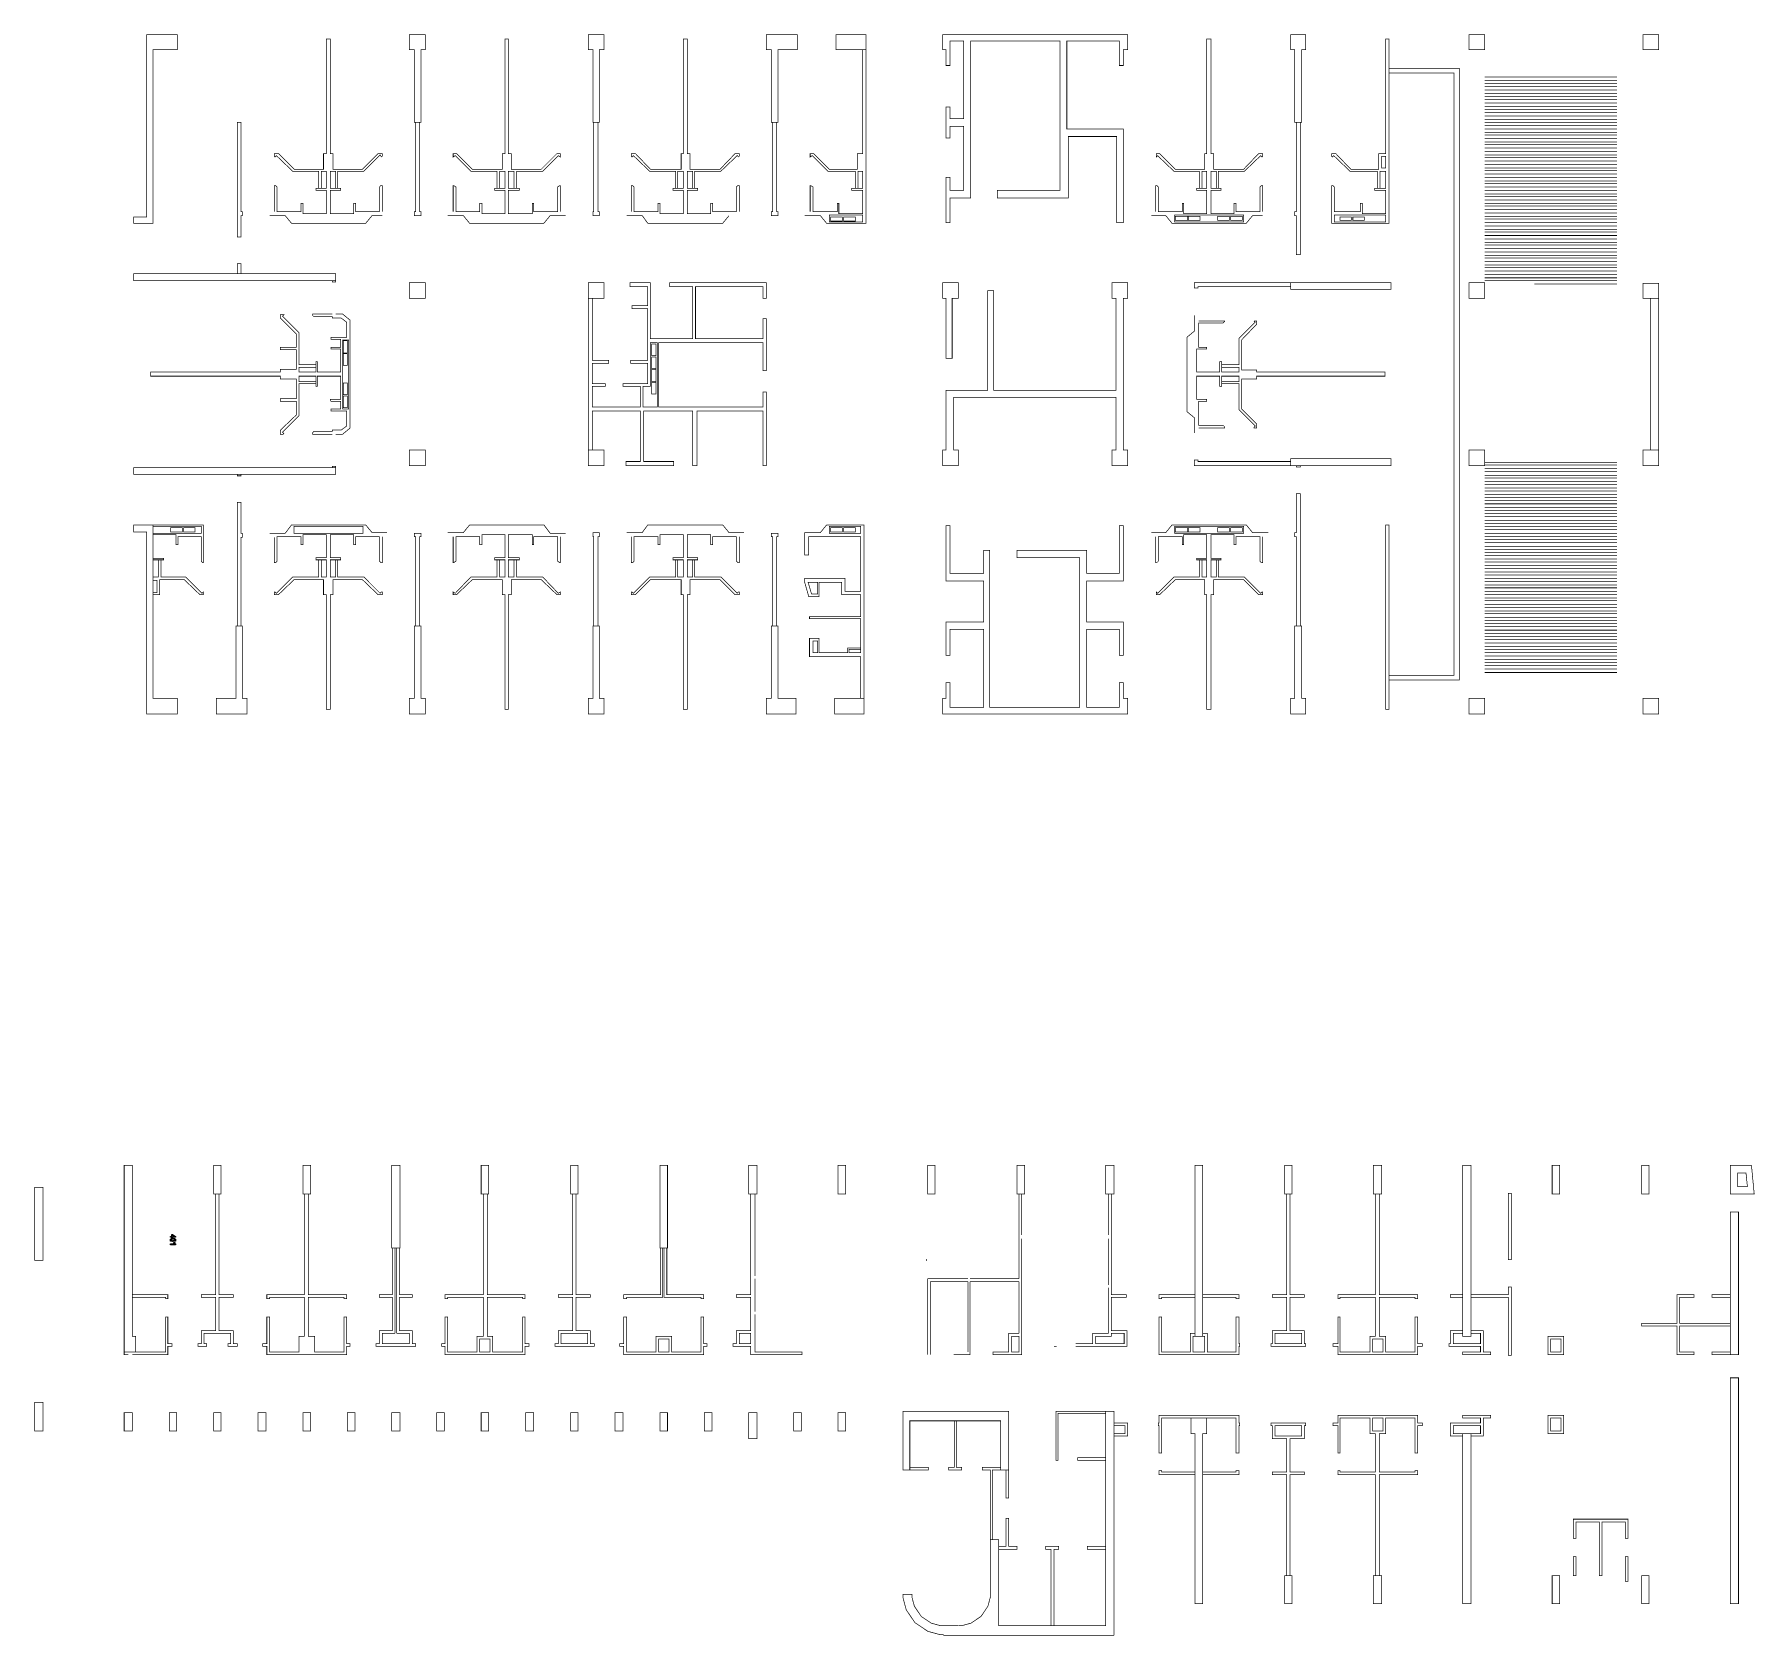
# Model space of a CAD drawing. Extents: x 60 to 167, y 141 to 241.
import ezdxf

# ---------------------------------------------------------------- set-up
doc = ezdxf.new("R2010")
doc.units = 0
doc.header["$MEASUREMENT"] = 0
doc.layers.add('C00-00-00-BLACK', color=7, linetype='Continuous')

msp = doc.modelspace()

# ---------------------------------------------------------------- linework, layer by layer
at = {"layer": 'C00-00-00-BLACK', "const_width": 0.0423}
for points in [[(69.1169, 240.75), (69.1169, 239.819), (67.5929, 239.819), (67.5929, 229.066), (66.4062, 229.066), (66.4062, 229.446), (67.2112, 229.446), (67.2112, 240.75), (69.1169, 240.75)], [(84.4832, 240.75), (84.4832, 239.819), (84.2299, 239.819), (84.2299, 235.33), (83.8055, 235.33), (83.8055, 239.819), (83.5092, 239.819), (83.5092, 240.75), (84.4832, 240.75)], [(95.5753, 240.75), (95.5753, 239.819), (95.2775, 239.819), (95.2775, 235.33), (94.8972, 235.33), (94.8972, 239.819), (94.6009, 239.819), (94.6009, 240.75), (95.5753, 240.75)], [(107.555, 240.75), (107.555, 239.819), (106.37, 239.819), (106.37, 235.33), (105.946, 235.33), (105.946, 239.819), (105.65, 239.819), (105.65, 240.75), (107.555, 240.75)], [(111.831, 240.75), (111.831, 239.819), (109.968, 239.819), (109.968, 240.75), (111.831, 240.75)], [(127.79, 229.108), (127.79, 234.907), (124.277, 234.907), (124.277, 240.368), (127.536, 240.368), (127.536, 238.844), (127.79, 238.844), (127.79, 239.819), (128.045, 239.819), (128.045, 240.75), (116.572, 240.75), (116.572, 239.819), (116.783, 239.819), (116.783, 238.844), (117.038, 238.844), (117.038, 240.368), (117.884, 240.368), (117.884, 235.543), (117.038, 235.543), (117.038, 236.262), (116.783, 236.262), (116.783, 234.357), (117.038, 234.357), (117.038, 235.077), (117.884, 235.077), (117.884, 231.097), (117.038, 231.097), (117.038, 231.902), (116.783, 231.902), (116.783, 229.108), (117.038, 229.108), (117.038, 230.633), (118.307, 230.633), (118.307, 240.368), (123.853, 240.368), (123.853, 231.097), (119.958, 231.097), (119.958, 230.633), (124.361, 230.633), (124.361, 234.442), (127.367, 234.442), (127.367, 229.108), (127.79, 229.108)], [(139.094, 240.75), (139.094, 239.819), (138.839, 239.819), (138.839, 235.33), (138.416, 235.33), (138.416, 239.819), (138.162, 239.819), (138.162, 240.75), (139.094, 240.75)], [(144.259, 240.495), (144.259, 229.066), (140.702, 229.066), (140.702, 231.395), (140.786, 231.395), (140.871, 231.309), (140.871, 229.785), (142.48, 229.785), (142.48, 230.294), (142.606, 230.294), (142.606, 229.658), (144.046, 229.658), (144.046, 231.097), (143.368, 231.097), (143.368, 231.225), (144.046, 231.225), (144.046, 232.283), (143.707, 232.283), (143.707, 231.225), (143.538, 231.225), (143.538, 232.283), (141.844, 232.283), (140.829, 233.256), (140.745, 233.172), (140.702, 233.214), (140.702, 233.383), (140.956, 233.383), (141.887, 232.41), (143.623, 232.41), (143.623, 233.383), (144.046, 233.383), (144.046, 240.495), (144.259, 240.495)], [(150.184, 239.819), (150.184, 240.75), (149.211, 240.75), (149.211, 239.819), (150.184, 239.819)], [(160.006, 239.819), (160.006, 240.75), (160.98, 240.75), (160.98, 239.819), (160.006, 239.819)], [(144.259, 238.379), (144.259, 238.675), (148.619, 238.675), (148.619, 200.744), (144.259, 200.744), (144.259, 201.041), (148.28, 201.041), (148.28, 238.379), (144.259, 238.379)], [(73.0525, 235.33), (73.0525, 229.785), (73.1379, 229.785), (73.1379, 229.532), (73.0525, 229.532), (73.0525, 228.22), (72.8416, 228.22), (72.8416, 235.33), (73.0525, 235.33)], [(84.1446, 235.33), (84.1446, 229.785), (84.2299, 229.785), (84.2299, 229.532), (83.8055, 229.532), (83.8055, 229.785), (83.8909, 229.785), (83.8909, 235.33), (84.1446, 235.33)], [(95.1936, 235.33), (95.1936, 229.785), (95.2775, 229.785), (95.2775, 229.532), (94.8972, 229.532), (94.8972, 229.785), (94.9399, 229.785), (94.9399, 235.33), (95.1936, 235.33)], [(106.285, 235.33), (106.285, 229.785), (106.37, 229.785), (106.37, 229.532), (105.946, 229.532), (105.946, 229.785), (106.031, 229.785), (106.031, 235.33), (106.285, 235.33)], [(138.755, 235.33), (138.755, 227.119), (138.501, 227.119), (138.501, 229.532), (138.416, 229.532), (138.416, 229.785), (138.501, 229.785), (138.501, 235.33), (138.755, 235.33)], [(143.793, 233.214), (143.793, 232.494), (144.046, 232.494), (144.046, 233.214), (143.793, 233.214)], [(111.618, 229.574), (111.618, 229.15), (109.545, 229.15), (109.545, 229.574), (111.618, 229.574)], [(110.349, 229.446), (110.349, 229.193), (109.63, 229.193), (109.63, 229.446), (110.349, 229.446)], [(111.153, 229.193), (111.153, 229.446), (110.433, 229.446), (110.433, 229.193), (111.153, 229.193)], [(135.241, 229.574), (135.241, 229.15), (130.965, 229.15), (130.965, 229.574), (135.241, 229.574)], [(131.007, 229.235), (131.007, 229.489), (131.77, 229.489), (131.77, 229.235), (131.007, 229.235)], [(132.532, 229.235), (132.532, 229.489), (131.812, 229.489), (131.812, 229.235), (132.532, 229.235)], [(133.633, 229.235), (133.633, 229.489), (134.352, 229.489), (134.352, 229.235), (133.633, 229.235)], [(135.157, 229.489), (135.157, 229.235), (134.436, 229.235), (134.436, 229.489), (135.157, 229.489)], [(144.046, 229.574), (144.046, 229.15), (140.871, 229.15), (140.871, 229.574), (144.046, 229.574)], [(141.93, 229.446), (141.93, 229.235), (141.21, 229.235), (141.21, 229.446), (141.93, 229.446)], [(142.735, 229.446), (142.735, 229.235), (142.014, 229.235), (142.014, 229.446), (142.735, 229.446)], [(73.0525, 225.933), (73.0525, 226.567), (72.8416, 226.567), (72.8416, 225.933), (73.0525, 225.933)], [(78.9383, 225.933), (78.9383, 225.509), (66.4062, 225.509), (66.4062, 225.933), (78.9383, 225.933)], [(78.7259, 225.425), (78.7259, 225.509), (78.9383, 225.509), (78.9383, 225.425), (78.7259, 225.425)], [(84.4832, 224.409), (84.4832, 225.382), (83.5092, 225.382), (83.5092, 224.409), (84.4832, 224.409)], [(94.6009, 224.409), (94.6009, 225.382), (95.5753, 225.382), (95.5753, 224.409), (94.6009, 224.409)], [(105.65, 214.037), (105.438, 214.037), (105.438, 217.424), (101.331, 217.424), (101.331, 214.037), (101.078, 214.037), (101.078, 217.424), (98.0295, 217.424), (98.0295, 214.292), (99.8926, 214.292), (99.8926, 214.037), (96.9299, 214.037), (96.9299, 214.292), (97.8186, 214.292), (97.8186, 217.424), (94.8545, 217.424), (94.8545, 215.011), (94.6009, 215.011), (94.6009, 224.409), (94.8545, 224.409), (94.8545, 220.556), (95.8716, 220.556), (95.8716, 220.387), (94.8545, 220.387), (94.8545, 219.118), (95.6592, 219.118), (95.6592, 218.948), (94.8545, 218.948), (94.8545, 217.678), (97.8186, 217.678), (97.8186, 218.948), (96.7602, 218.948), (96.7602, 219.118), (98.2846, 219.118), (98.2846, 220.387), (97.2263, 220.387), (97.2263, 220.556), (98.2846, 220.556), (98.2846, 223.774), (97.3102, 223.774), (97.3102, 223.944), (98.2846, 223.944), (98.2846, 225.129), (97.1832, 225.129), (97.1832, 225.382), (98.4525, 225.382), (98.4525, 221.911), (101.078, 221.911), (101.078, 225.129), (99.6389, 225.129), (99.6389, 225.382), (105.65, 225.382), (105.65, 224.409), (105.438, 224.409), (105.438, 225.129), (101.247, 225.129), (101.247, 221.911), (105.438, 221.911), (105.438, 223.139), (105.65, 223.139), (105.65, 219.921), (105.438, 219.921), (105.438, 221.657), (98.9612, 221.657), (98.9612, 217.678), (105.438, 217.678), (105.438, 218.609), (105.65, 218.609), (105.65, 214.037)], [(128.045, 225.382), (128.045, 224.409), (127.79, 224.409), (127.79, 215.011), (128.045, 215.011), (128.045, 214.037), (127.07, 214.037), (127.07, 215.011), (127.325, 215.011), (127.325, 218.27), (117.249, 218.27), (117.249, 215.011), (117.545, 215.011), (117.545, 214.037), (116.572, 214.037), (116.572, 215.011), (116.783, 215.011), (116.783, 218.695), (119.366, 218.695), (119.366, 224.875), (119.747, 224.875), (119.747, 218.695), (127.325, 218.695), (127.325, 224.409), (127.07, 224.409), (127.07, 225.382), (128.045, 225.382)], [(117.545, 224.409), (117.545, 225.382), (116.572, 225.382), (116.572, 224.409), (116.783, 224.409), (116.783, 220.683), (117.165, 220.683), (117.165, 224.409), (117.545, 224.409)], [(138.162, 225.382), (132.193, 225.382), (132.193, 225.045), (132.405, 225.045), (132.405, 225.129), (138.162, 225.129), (138.162, 225.382)], [(144.385, 225.382), (144.385, 224.959), (138.162, 224.959), (138.162, 225.382), (144.385, 225.382)], [(149.211, 224.409), (149.211, 225.382), (150.184, 225.382), (150.184, 224.409), (149.211, 224.409)], [(160.006, 225.341), (160.006, 224.409), (160.98, 224.409), (160.98, 225.341), (160.006, 225.341)], [(160.98, 224.409), (160.98, 215.011), (160.471, 215.011), (160.471, 224.409), (160.98, 224.409)], [(135.876, 223.012), (135.876, 223.012)], [(79.7415, 221.827), (79.7415, 217.551), (79.3612, 217.551), (79.3612, 221.827), (79.7415, 221.827)], [(79.6576, 221.784), (79.6576, 221.022), (79.4025, 221.022), (79.4025, 221.784), (79.6576, 221.784)], [(79.6576, 220.979), (79.6576, 220.26), (79.4025, 220.26), (79.4025, 220.979), (79.6576, 220.979)], [(98.8769, 221.657), (98.8769, 217.678), (97.9883, 217.678), (97.9883, 218.948), (98.4525, 218.948), (98.4525, 221.657), (98.8769, 221.657)], [(98.5379, 221.572), (98.5379, 220.853), (98.7915, 220.853), (98.7915, 221.572), (98.5379, 221.572)], [(98.7915, 220.049), (98.7915, 220.769), (98.5379, 220.769), (98.5379, 220.049), (98.7915, 220.049)], [(98.5379, 219.244), (98.5379, 220.007), (98.7915, 220.007), (98.7915, 219.244), (98.5379, 219.244)], [(79.6576, 219.159), (79.6576, 218.44), (79.4025, 218.44), (79.4025, 219.159), (79.6576, 219.159)], [(98.7915, 218.482), (98.7915, 219.202), (98.5379, 219.202), (98.5379, 218.482), (98.7915, 218.482)], [(79.6576, 218.356), (79.6576, 217.636), (79.4025, 217.636), (79.4025, 218.356), (79.6576, 218.356)], [(84.4832, 214.037), (84.4832, 215.011), (83.5092, 215.011), (83.5092, 214.037), (84.4832, 214.037)], [(94.6009, 214.037), (94.6009, 215.011), (95.5753, 215.011), (95.5753, 214.037), (94.6009, 214.037)], [(144.385, 214.461), (144.385, 214.037), (138.162, 214.037), (138.162, 214.461), (144.385, 214.461)], [(149.211, 215.011), (149.211, 214.037), (150.184, 214.037), (150.184, 215.011), (149.211, 215.011)], [(160.006, 215.011), (160.006, 214.037), (160.98, 214.037), (160.98, 215.011), (160.006, 215.011)], [(78.9383, 213.487), (78.9383, 213.91), (66.4062, 213.91), (66.4062, 213.487), (78.9383, 213.487)], [(72.8416, 213.403), (72.8416, 213.487), (73.0525, 213.487), (73.0525, 213.403), (72.8416, 213.403)], [(78.9383, 213.91), (78.9383, 213.996), (78.7259, 213.996), (78.7259, 213.91), (78.9383, 213.91)], [(138.162, 214.037), (132.193, 214.037), (132.193, 214.376), (132.405, 214.376), (132.405, 214.292), (138.162, 214.292), (138.162, 214.037)], [(138.501, 214.037), (138.501, 213.953), (138.755, 213.953), (138.755, 214.037), (138.501, 214.037)], [(138.755, 212.302), (138.755, 204.089), (138.501, 204.089), (138.501, 209.634), (138.416, 209.634), (138.416, 209.889), (138.501, 209.889), (138.501, 212.302), (138.755, 212.302)], [(73.0525, 204.089), (73.0525, 209.593), (73.1379, 209.593), (73.1379, 209.846), (73.0525, 209.846), (73.0525, 211.751), (72.8416, 211.751), (72.8416, 204.089), (73.0525, 204.089)], [(69.1169, 199.602), (69.1169, 198.628), (67.2112, 198.628), (67.2112, 209.93), (66.4062, 209.93), (66.4062, 210.355), (67.5929, 210.355), (67.5929, 199.602), (69.1169, 199.602)], [(67.5929, 210.355), (70.7249, 210.355), (70.7249, 208.026), (70.6822, 208.026), (70.5982, 208.111), (70.5982, 209.634), (69.1582, 209.634), (69.1582, 209.127), (69.0316, 209.127), (69.0316, 209.762), (67.5929, 209.762), (67.5929, 209.846), (70.5982, 209.846), (70.5982, 210.269), (67.5929, 210.269), (67.5929, 210.355)], [(69.4133, 209.93), (69.4133, 210.185), (68.6925, 210.185), (68.6925, 209.93), (69.4133, 209.93)], [(70.2165, 210.185), (70.2165, 209.93), (69.4972, 209.93), (69.4972, 210.185), (70.2165, 210.185)], [(80.6305, 209.846), (80.6305, 210.269), (76.3556, 210.269), (76.3556, 209.846), (80.6305, 209.846)], [(111.704, 199.602), (111.704, 210.355), (109.375, 210.355), (108.995, 209.889), (108.02, 209.889), (108.02, 208.492), (108.275, 208.492), (108.275, 209.634), (111.492, 209.634), (111.492, 206.248), (110.519, 206.248), (110.519, 207.053), (108.02, 207.053), (108.02, 206.798), (108.275, 205.909), (108.909, 205.909), (108.909, 206.798), (110.307, 206.798), (110.307, 206.036), (111.492, 206.036), (111.492, 204.681), (108.317, 204.681), (108.317, 204.555), (111.492, 204.555), (111.492, 202.438), (110.772, 202.438), (110.772, 202.65), (111.492, 202.65), (111.492, 202.734), (110.688, 202.734), (110.688, 202.438), (108.909, 202.438), (108.909, 203.327), (108.317, 203.327), (108.317, 202.184), (111.492, 202.184), (111.492, 199.602), (111.704, 199.602)], [(111.492, 209.846), (111.492, 210.269), (109.545, 210.269), (109.545, 209.846), (111.492, 209.846)], [(109.63, 209.93), (109.63, 210.185), (110.349, 210.185), (110.349, 209.93), (109.63, 209.93)], [(111.153, 210.185), (111.153, 209.93), (110.433, 209.93), (110.433, 210.185), (111.153, 210.185)], [(116.783, 200.575), (117.038, 200.575), (117.038, 199.051), (119.112, 199.051), (119.112, 203.878), (117.038, 203.878), (117.038, 202.268), (116.783, 202.268), (116.783, 204.342), (119.112, 204.342), (119.112, 206.883), (116.783, 206.883), (116.783, 210.312), (117.038, 210.312), (117.038, 207.349), (119.112, 207.349), (119.112, 208.788), (119.493, 208.788), (119.493, 199.051), (125.081, 199.051), (125.081, 208.322), (121.186, 208.322), (121.186, 208.788), (125.505, 208.788), (125.505, 207.349), (127.536, 207.349), (127.536, 210.312), (127.79, 210.312), (127.79, 206.883), (125.505, 206.883), (125.505, 204.342), (127.79, 204.342), (127.79, 202.268), (127.536, 202.268), (127.536, 203.878), (125.505, 203.878), (125.505, 199.051), (127.536, 199.051), (127.536, 200.575), (127.79, 200.575), (127.79, 199.602), (128.045, 199.602), (128.045, 198.628), (116.572, 198.628), (116.572, 199.602), (116.783, 199.602), (116.783, 200.575)], [(130.965, 209.846), (130.965, 210.269), (135.241, 210.269), (135.241, 209.846), (130.965, 209.846)], [(131.007, 210.185), (131.007, 209.93), (131.77, 209.93), (131.77, 210.185), (131.007, 210.185)], [(131.812, 209.93), (131.812, 210.185), (132.532, 210.185), (132.532, 209.93), (131.812, 209.93)], [(133.633, 209.93), (133.633, 210.185), (134.352, 210.185), (134.352, 209.93), (133.633, 209.93)], [(134.436, 209.93), (134.436, 210.185), (135.157, 210.185), (135.157, 209.93), (134.436, 209.93)], [(144.259, 198.924), (144.259, 210.355), (144.046, 210.355), (144.046, 198.924), (144.259, 198.924)], [(84.1446, 204.089), (84.1446, 209.634), (84.2299, 209.634), (84.2299, 209.846), (83.8055, 209.846), (83.8055, 209.634), (83.8909, 209.634), (83.8909, 204.089), (84.1446, 204.089)], [(95.1936, 204.089), (95.1936, 209.634), (95.2775, 209.634), (95.2775, 209.889), (94.8972, 209.889), (94.8972, 209.634), (94.9399, 209.634), (94.9399, 204.089), (95.1936, 204.089)], [(106.285, 204.089), (106.285, 209.634), (106.37, 209.634), (106.37, 209.846), (105.946, 209.846), (105.946, 209.634), (106.031, 209.634), (106.031, 204.089), (106.285, 204.089)], [(68.0999, 208.195), (68.0999, 207.137), (69.6239, 207.137), (70.6395, 206.121), (70.7249, 206.206), (70.7249, 206.036), (70.5129, 206.036), (69.5399, 206.968), (68.0159, 206.968), (68.0159, 206.036), (67.5929, 206.036), (67.5929, 206.163), (67.8462, 206.163), (67.8462, 206.925), (67.5929, 206.925), (67.5929, 207.137), (67.9305, 207.137), (67.9305, 208.195), (68.0999, 208.195)], [(108.825, 206.079), (108.825, 206.798), (108.233, 206.798), (108.443, 206.079), (108.825, 206.079)], [(73.1379, 204.089), (73.1379, 199.602), (73.4342, 199.602), (73.4342, 198.628), (71.5299, 198.628), (71.5299, 199.602), (72.7562, 199.602), (72.7562, 204.089), (73.1379, 204.089)], [(84.4832, 198.628), (83.5092, 198.628), (83.5092, 199.602), (83.8055, 199.602), (83.8055, 204.089), (84.2299, 204.089), (84.2299, 199.602), (84.4832, 199.602), (84.4832, 198.628)], [(95.2775, 199.602), (95.5753, 199.602), (95.5753, 198.628), (94.6009, 198.628), (94.6009, 199.602), (94.8972, 199.602), (94.8972, 204.089), (95.2775, 204.089), (95.2775, 199.602)], [(107.471, 199.602), (107.471, 198.628), (105.65, 198.628), (105.65, 199.602), (105.946, 199.602), (105.946, 204.089), (106.37, 204.089), (106.37, 199.602), (107.471, 199.602)], [(138.839, 204.089), (138.839, 199.602), (139.094, 199.602), (139.094, 198.628), (138.162, 198.628), (138.162, 199.602), (138.416, 199.602), (138.416, 204.089), (138.839, 204.089)], [(108.529, 202.438), (108.529, 203.157), (108.825, 203.157), (108.825, 202.438), (108.529, 202.438)], [(111.704, 199.602), (111.704, 198.628), (109.883, 198.628), (109.883, 199.602), (111.704, 199.602)], [(149.211, 199.602), (149.211, 198.628), (150.184, 198.628), (150.184, 199.602), (149.211, 199.602)], [(160.006, 199.602), (160.006, 198.628), (160.98, 198.628), (160.98, 199.602), (160.006, 199.602)], [(66.3222, 170.645), (66.3222, 160.062), (66.5346, 160.062), (66.5346, 159.089), (65.8139, 159.089), (65.8139, 170.645), (66.3222, 170.645)], [(71.3602, 168.868), (71.3602, 170.645), (71.8263, 170.645), (71.8263, 168.868), (71.3602, 168.868)], [(76.9056, 168.868), (76.9056, 170.645), (77.3712, 170.645), (77.3712, 168.868), (76.9056, 168.868)], [(82.4096, 165.523), (82.4096, 170.645), (82.9165, 170.645), (82.9165, 165.523), (82.4096, 165.523)], [(87.9546, 168.868), (87.9546, 170.645), (88.4206, 170.645), (88.4206, 168.868), (87.9546, 168.868)], [(93.9655, 168.868), (93.9655, 170.645), (93.4999, 170.645), (93.4999, 168.868), (93.9655, 168.868)], [(99.0466, 165.523), (99.0466, 170.645), (99.5109, 170.645), (99.5109, 165.523), (99.0466, 165.523)], [(105.058, 170.645), (105.058, 168.868), (104.549, 168.868), (104.549, 170.645), (105.058, 170.645)], [(110.094, 170.645), (110.094, 168.868), (110.56, 168.868), (110.56, 170.645), (110.094, 170.645)], [(116.107, 170.645), (116.107, 168.868), (115.641, 168.868), (115.641, 170.645), (116.107, 170.645)], [(121.652, 170.645), (121.652, 168.868), (121.186, 168.868), (121.186, 170.645), (121.652, 170.645)], [(127.197, 170.645), (127.197, 168.868), (126.69, 168.868), (126.69, 170.645), (127.197, 170.645)], [(132.235, 170.645), (132.235, 160.062), (132.701, 160.062), (132.701, 170.645), (132.235, 170.645)], [(138.246, 168.868), (138.246, 170.645), (137.781, 170.645), (137.781, 168.868), (138.246, 168.868)], [(143.793, 168.868), (143.793, 170.645), (143.284, 170.645), (143.284, 168.868), (143.793, 168.868)], [(148.83, 170.645), (148.83, 160.062), (149.338, 160.062), (149.338, 170.645), (148.83, 170.645)], [(154.842, 170.645), (154.842, 168.868), (154.376, 168.868), (154.376, 170.645), (154.842, 170.645)], [(160.387, 170.645), (160.387, 168.868), (159.921, 168.868), (159.921, 170.645), (160.387, 170.645)], [(166.737, 170.645), (166.907, 168.868), (165.425, 168.868), (165.425, 170.645), (166.737, 170.645)], [(166.398, 170.179), (166.484, 169.333), (165.89, 169.333), (165.89, 170.179), (166.398, 170.179)], [(60.2686, 169.291), (60.2686, 164.761), (60.7769, 164.761), (60.7769, 169.291), (60.2686, 169.291)], [(71.6979, 168.868), (71.6979, 162.644), (72.5883, 162.644), (72.5883, 162.475), (71.6979, 162.475), (71.6979, 160.401), (72.5883, 160.401), (72.5883, 159.596), (72.8416, 159.596), (72.8416, 159.428), (72.2492, 159.428), (72.2492, 159.596), (72.4186, 159.596), (72.4186, 160.231), (70.7679, 160.231), (70.7679, 159.596), (70.9359, 159.596), (70.9359, 159.428), (70.3862, 159.428), (70.3862, 159.596), (70.5982, 159.596), (70.5982, 160.401), (71.4872, 160.401), (71.4872, 162.475), (70.5982, 162.475), (70.5982, 162.644), (71.4872, 162.644), (71.4872, 168.868), (71.6979, 168.868)], [(77.2446, 168.868), (77.2446, 162.644), (79.6149, 162.644), (79.6149, 162.391), (79.4452, 162.391), (79.4452, 162.475), (77.2446, 162.475), (77.2446, 160.062), (77.6249, 160.062), (77.6249, 159.089), (79.4452, 159.089), (79.4452, 161.247), (79.6149, 161.247), (79.6149, 159.596), (79.8269, 159.596), (79.8269, 159.428), (79.6149, 159.428), (79.6149, 158.919), (74.6622, 158.919), (74.6622, 159.428), (74.4086, 159.428), (74.4086, 159.596), (74.6622, 159.596), (74.6622, 161.247), (74.8316, 161.247), (74.8316, 159.089), (76.6519, 159.089), (76.6519, 160.062), (76.9895, 160.062), (76.9895, 162.475), (74.8316, 162.475), (74.8316, 162.391), (74.6622, 162.391), (74.6622, 162.644), (76.9895, 162.644), (76.9895, 168.868), (77.2446, 168.868)], [(88.3348, 168.868), (88.3348, 162.644), (90.6639, 162.644), (90.6639, 162.391), (90.5372, 162.391), (90.5372, 162.475), (88.3348, 162.475), (88.3348, 160.062), (88.6739, 160.062), (88.6739, 159.089), (90.5372, 159.089), (90.5372, 161.247), (90.6639, 161.247), (90.6639, 159.596), (90.9175, 159.596), (90.9175, 159.428), (90.6639, 159.428), (90.6639, 158.919), (85.7112, 158.919), (85.7112, 159.428), (85.4989, 159.428), (85.4989, 159.596), (85.7112, 159.596), (85.7112, 161.247), (85.8806, 161.247), (85.8806, 159.089), (87.7013, 159.089), (87.7013, 160.062), (88.0816, 160.062), (88.0816, 162.475), (85.8806, 162.475), (85.8806, 162.391), (85.7112, 162.391), (85.7112, 162.644), (88.0816, 162.644), (88.0816, 168.868), (88.3348, 168.868)], [(93.8389, 168.868), (93.8389, 162.644), (94.7279, 162.644), (94.7279, 162.475), (93.8389, 162.475), (93.8389, 160.401), (94.7279, 160.401), (94.7279, 159.596), (94.9812, 159.596), (94.9812, 159.428), (92.5269, 159.428), (92.5269, 159.596), (92.7379, 159.596), (92.7379, 160.401), (93.6265, 160.401), (93.6265, 162.475), (92.7379, 162.475), (92.7379, 162.644), (93.6265, 162.644), (93.6265, 168.868), (93.8389, 168.868)], [(138.12, 168.868), (138.12, 162.644), (139.008, 162.644), (139.008, 162.475), (138.12, 162.475), (138.12, 160.401), (139.008, 160.401), (139.008, 159.596), (139.094, 159.596), (139.094, 159.428), (136.934, 159.428), (136.934, 159.596), (137.018, 159.596), (137.018, 160.401), (137.909, 160.401), (137.909, 162.475), (137.018, 162.475), (137.018, 162.644), (137.909, 162.644), (137.909, 168.868), (138.12, 168.868)], [(143.665, 168.868), (143.665, 162.644), (146.036, 162.644), (146.036, 162.391), (145.867, 162.391), (145.867, 162.475), (143.665, 162.475), (143.665, 160.062), (144.046, 160.062), (144.046, 159.089), (145.867, 159.089), (145.867, 161.247), (146.036, 161.247), (146.036, 159.596), (146.333, 159.596), (146.333, 159.428), (146.036, 159.428), (146.036, 158.919), (141.084, 158.919), (141.084, 159.428), (140.786, 159.428), (140.786, 159.596), (141.084, 159.596), (141.084, 161.247), (141.21, 161.247), (141.21, 159.089), (143.072, 159.089), (143.072, 160.062), (143.411, 160.062), (143.411, 162.475), (141.21, 162.475), (141.21, 162.391), (141.084, 162.391), (141.084, 162.644), (143.411, 162.644), (143.411, 168.868), (143.665, 168.868)], [(151.667, 168.91), (151.667, 164.804), (151.835, 164.804), (151.835, 168.91), (151.667, 168.91)], [(165.425, 158.919), (165.425, 167.767), (165.932, 167.767), (165.932, 158.919), (165.425, 158.919)], [(99.2145, 165.523), (99.2145, 162.475), (96.9712, 162.475), (96.9712, 162.391), (96.8015, 162.391), (96.8015, 162.644), (99.0879, 162.644), (99.0879, 165.523), (99.2145, 165.523)], [(99.4696, 165.523), (99.4696, 162.644), (101.756, 162.644), (101.756, 162.391), (101.586, 162.391), (101.586, 162.475), (99.2999, 162.475), (99.2999, 165.523), (99.4696, 165.523)], [(66.3222, 162.644), (68.5229, 162.644), (68.5229, 162.391), (68.3962, 162.391), (68.3962, 162.475), (66.3222, 162.475), (66.3222, 162.644)], [(132.235, 162.644), (129.992, 162.644), (129.992, 162.391), (130.161, 162.391), (130.161, 162.475), (132.235, 162.475), (132.235, 162.644)], [(132.701, 162.644), (134.945, 162.644), (134.945, 162.391), (134.775, 162.391), (134.775, 162.475), (132.701, 162.475), (132.701, 162.644)], [(148.068, 162.475), (148.068, 162.644), (148.83, 162.644), (148.83, 162.475), (148.068, 162.475)], [(149.338, 162.644), (151.667, 162.644), (151.667, 163.11), (151.835, 163.11), (151.835, 158.877), (151.667, 158.877), (151.667, 162.475), (149.338, 162.475), (149.338, 162.644)], [(165.425, 160.867), (165.425, 160.697), (162.292, 160.697), (162.292, 159.089), (163.181, 159.089), (163.181, 158.919), (162.122, 158.919), (162.122, 160.697), (159.921, 160.697), (159.921, 160.867), (162.122, 160.867), (162.122, 162.644), (163.181, 162.644), (163.181, 162.475), (162.292, 162.475), (162.292, 160.867), (165.425, 160.867)], [(165.425, 162.644), (165.425, 162.475), (164.282, 162.475), (164.282, 162.644), (165.425, 162.644)], [(101.586, 161.247), (101.756, 161.247), (101.756, 159.596), (101.967, 159.596), (101.967, 159.428), (101.756, 159.428), (101.756, 158.919), (96.8015, 158.919), (96.8015, 159.428), (96.5482, 159.428), (96.5482, 159.596), (96.8015, 159.596), (96.8015, 161.247), (96.9712, 161.247), (96.9712, 159.089), (98.7915, 159.089), (98.7915, 160.062), (99.7659, 160.062), (99.7659, 159.089), (101.586, 159.089), (101.586, 161.247)], [(134.945, 161.247), (134.945, 159.596), (134.987, 159.596), (134.987, 159.428), (134.945, 159.428), (134.945, 158.919), (129.992, 158.919), (129.992, 161.247), (130.161, 161.247), (130.161, 159.089), (131.939, 159.089), (131.939, 160.231), (132.235, 160.231), (132.235, 160.062), (132.108, 160.062), (132.108, 159.089), (132.828, 159.089), (132.828, 160.062), (132.701, 160.062), (132.701, 160.231), (132.997, 160.231), (132.997, 159.089), (134.775, 159.089), (134.775, 161.247), (134.945, 161.247)], [(92.9072, 160.231), (92.9072, 159.596), (94.5582, 159.596), (94.5582, 160.231), (92.9072, 160.231)], [(104.676, 160.231), (104.676, 159.596), (103.957, 159.596), (103.957, 160.231), (104.676, 160.231)], [(120.847, 160.062), (120.847, 159.089), (121.313, 159.089), (121.313, 160.062), (120.847, 160.062)], [(127.832, 160.231), (127.832, 159.596), (126.055, 159.596), (126.055, 160.062), (127.028, 160.062), (127.028, 160.231), (127.832, 160.231)], [(138.839, 160.231), (138.839, 159.596), (137.188, 159.596), (137.188, 160.231), (138.839, 160.231)], [(149.338, 160.401), (150.1, 160.401), (150.1, 159.089), (150.566, 159.089), (150.566, 158.919), (148.83, 158.919), (148.83, 159.089), (149.931, 159.089), (149.931, 159.428), (147.983, 159.428), (147.983, 159.596), (148.068, 159.596), (148.068, 160.401), (148.83, 160.401), (148.83, 160.231), (148.237, 160.231), (148.237, 159.596), (149.931, 159.596), (149.931, 160.231), (149.338, 160.231), (149.338, 160.401)], [(155.096, 160.062), (155.096, 158.919), (154.121, 158.919), (154.121, 160.062), (155.096, 160.062)], [(87.8692, 159.892), (87.8692, 159.089), (88.5045, 159.089), (88.5045, 159.892), (87.8692, 159.892)], [(99.5962, 159.892), (99.5962, 159.089), (98.9612, 159.089), (98.9612, 159.892), (99.5962, 159.892)], [(143.877, 159.892), (143.877, 159.089), (143.242, 159.089), (143.242, 159.892), (143.877, 159.892)], [(154.926, 159.892), (154.926, 159.089), (154.291, 159.089), (154.291, 159.892), (154.926, 159.892)], [(165.425, 159.089), (165.425, 158.919), (164.282, 158.919), (164.282, 159.089), (165.425, 159.089)], [(165.932, 143.468), (165.932, 157.479), (165.425, 157.479), (165.425, 143.468), (165.932, 143.468)], [(60.7769, 154.178), (60.7769, 155.955), (60.2686, 155.955), (60.2686, 154.178), (60.7769, 154.178)], [(65.8139, 154.178), (65.8139, 155.321), (66.3222, 155.321), (66.3222, 154.178), (65.8139, 154.178)], [(68.6082, 154.178), (68.6082, 155.321), (69.0742, 155.321), (69.0742, 154.178), (68.6082, 154.178)], [(71.3602, 154.178), (71.3602, 155.321), (71.8263, 155.321), (71.8263, 154.178), (71.3602, 154.178)], [(74.1109, 154.178), (74.1109, 155.321), (74.6196, 155.321), (74.6196, 154.178), (74.1109, 154.178)], [(76.9056, 154.178), (76.9056, 155.321), (77.3712, 155.321), (77.3712, 154.178), (76.9056, 154.178)], [(79.6576, 154.178), (79.6576, 155.321), (80.1232, 155.321), (80.1232, 154.178), (79.6576, 154.178)], [(82.4096, 154.178), (82.4096, 155.321), (82.9165, 155.321), (82.9165, 154.178), (82.4096, 154.178)], [(85.2029, 154.178), (85.2029, 155.321), (85.6686, 155.321), (85.6686, 154.178), (85.2029, 154.178)], [(87.9546, 154.178), (87.9546, 155.321), (88.4206, 155.321), (88.4206, 154.178), (87.9546, 154.178)], [(90.7066, 154.178), (90.7066, 155.321), (91.2139, 155.321), (91.2139, 154.178), (90.7066, 154.178)], [(93.9655, 154.178), (93.9655, 155.321), (93.4999, 155.321), (93.4999, 154.178), (93.9655, 154.178)], [(96.2519, 154.178), (96.2519, 155.321), (96.7602, 155.321), (96.7602, 154.178), (96.2519, 154.178)], [(99.5109, 154.178), (99.5109, 155.321), (99.0466, 155.321), (99.0466, 154.178), (99.5109, 154.178)], [(101.797, 154.178), (101.797, 155.321), (102.263, 155.321), (102.263, 154.178), (101.797, 154.178)], [(104.549, 153.712), (104.549, 155.321), (105.058, 155.321), (105.058, 153.712), (104.549, 153.712)], [(107.344, 154.178), (107.344, 155.321), (107.81, 155.321), (107.81, 154.178), (107.344, 154.178)], [(110.56, 154.178), (110.56, 155.321), (110.094, 155.321), (110.094, 154.178), (110.56, 154.178)], [(120.678, 151.765), (120.678, 155.406), (114.117, 155.406), (114.117, 151.765), (114.54, 151.765), (114.54, 154.813), (120.171, 154.813), (120.171, 151.765), (120.678, 151.765)], [(117.419, 154.813), (117.419, 151.934), (117.758, 151.934), (117.758, 151.765), (116.953, 151.765), (116.953, 151.934), (117.292, 151.934), (117.292, 154.813), (117.419, 154.813)], [(126.69, 155.406), (126.69, 155.279), (123.726, 155.279), (123.726, 152.357), (123.599, 152.357), (123.599, 155.406), (126.69, 155.406)], [(127.197, 154.686), (128.045, 154.686), (128.045, 153.881), (127.197, 153.881), (127.197, 154.008), (127.875, 154.008), (127.875, 154.517), (127.197, 154.517), (127.197, 154.686)], [(134.775, 152.823), (134.945, 152.823), (134.945, 154.517), (134.987, 154.517), (134.987, 154.686), (134.945, 154.686), (134.945, 155.152), (129.992, 155.152), (129.992, 154.686), (129.949, 154.686), (129.949, 154.517), (129.992, 154.517), (129.992, 152.823), (130.161, 152.823), (130.161, 154.982), (134.775, 154.982), (134.775, 152.823)], [(132.701, 143.468), (132.701, 154.008), (132.955, 154.008), (132.955, 154.982), (131.982, 154.982), (131.982, 154.008), (132.235, 154.008), (132.235, 143.468), (132.701, 143.468)], [(138.12, 145.204), (138.12, 151.468), (139.008, 151.468), (139.008, 151.638), (138.12, 151.638), (138.12, 153.712), (139.008, 153.712), (139.008, 154.517), (139.094, 154.517), (139.094, 154.686), (136.934, 154.686), (136.934, 154.517), (137.018, 154.517), (137.018, 153.712), (137.909, 153.712), (137.909, 151.638), (137.018, 151.638), (137.018, 151.468), (137.909, 151.468), (137.909, 145.204), (138.12, 145.204)], [(143.665, 145.204), (143.665, 151.468), (146.036, 151.468), (146.036, 151.722), (145.867, 151.722), (145.867, 151.638), (143.665, 151.638), (143.665, 154.008), (144.046, 154.008), (144.046, 154.982), (145.867, 154.982), (145.867, 152.823), (146.036, 152.823), (146.036, 154.517), (146.333, 154.517), (146.333, 154.686), (146.036, 154.686), (146.036, 155.152), (141.084, 155.152), (141.084, 154.686), (140.786, 154.686), (140.786, 154.517), (141.084, 154.517), (141.084, 152.823), (141.21, 152.823), (141.21, 154.982), (143.072, 154.982), (143.072, 154.008), (143.411, 154.008), (143.411, 151.638), (141.21, 151.638), (141.21, 151.722), (141.084, 151.722), (141.084, 151.468), (143.411, 151.468), (143.411, 145.204), (143.665, 145.204)], [(143.877, 154.982), (143.877, 154.178), (143.242, 154.178), (143.242, 154.982), (143.877, 154.982)], [(148.83, 155.152), (150.566, 155.152), (150.566, 154.982), (150.1, 154.982), (150.1, 153.881), (149.338, 153.881), (149.338, 154.008), (149.931, 154.008), (149.931, 154.517), (148.237, 154.517), (148.237, 154.008), (148.83, 154.008), (148.83, 153.881), (148.068, 153.881), (148.068, 154.686), (149.931, 154.686), (149.931, 154.982), (148.83, 154.982), (148.83, 155.152)], [(155.096, 155.152), (155.096, 154.008), (154.121, 154.008), (154.121, 155.152), (155.096, 155.152)], [(154.926, 154.982), (154.926, 154.178), (154.291, 154.178), (154.291, 154.982), (154.926, 154.982)], [(137.188, 154.517), (137.188, 153.881), (138.839, 153.881), (138.839, 154.517), (137.188, 154.517)], [(149.338, 154.008), (149.338, 143.468), (148.83, 143.468), (148.83, 154.008), (149.338, 154.008)], [(114.54, 151.934), (114.54, 151.765), (115.684, 151.765), (115.684, 151.934), (114.54, 151.934)], [(120.171, 151.934), (119.027, 151.934), (119.027, 151.765), (119.535, 151.765), (119.535, 147.447), (119.662, 147.447), (119.662, 151.765), (120.171, 151.765), (120.171, 151.934)], [(120.678, 150.03), (120.678, 151.765), (120.51, 151.765), (120.51, 150.03), (120.678, 150.03)], [(124.954, 152.527), (124.954, 152.357), (126.69, 152.357), (126.69, 152.527), (124.954, 152.527)], [(132.235, 151.638), (130.161, 151.638), (130.161, 151.722), (129.992, 151.722), (129.992, 151.468), (132.235, 151.468), (132.235, 151.638)], [(134.775, 151.722), (134.945, 151.722), (134.945, 151.468), (132.701, 151.468), (132.701, 151.638), (134.775, 151.638), (134.775, 151.722)], [(120.678, 148.759), (120.678, 147.024), (121.186, 147.024), (121.186, 146.855), (120.044, 146.855), (120.044, 147.024), (120.51, 147.024), (120.51, 148.759), (120.678, 148.759)], [(157.466, 145.204), (157.466, 148.547), (158.906, 148.547), (158.906, 147.531), (159.075, 147.531), (159.075, 148.717), (155.688, 148.717), (155.688, 147.531), (155.858, 147.531), (155.858, 148.547), (157.296, 148.547), (157.296, 145.204), (157.466, 145.204)], [(123.769, 147.024), (123.769, 146.855), (123.472, 146.855), (123.472, 142.113), (123.303, 142.113), (123.303, 146.855), (122.964, 146.855), (122.964, 147.024), (123.769, 147.024)], [(125.546, 147.024), (125.546, 146.855), (126.69, 146.855), (126.69, 147.024), (125.546, 147.024)], [(155.688, 146.389), (155.688, 145.204), (155.858, 145.204), (155.858, 146.389), (155.688, 146.389)], [(158.906, 146.389), (158.906, 144.865), (159.075, 144.865), (159.075, 146.389), (158.906, 146.389)], [(137.781, 143.468), (137.781, 145.204), (138.246, 145.204), (138.246, 143.468), (137.781, 143.468)], [(143.284, 143.468), (143.284, 145.204), (143.793, 145.204), (143.793, 143.468), (143.284, 143.468)], [(154.376, 143.468), (154.376, 145.204), (154.842, 145.204), (154.842, 143.468), (154.376, 143.468)], [(159.921, 143.468), (159.921, 145.204), (160.387, 145.204), (160.387, 143.468), (159.921, 143.468)]]:
    msp.add_lwpolyline(points, close=True, dxfattribs=at)
for points in [[(75.1279, 229.785), (75.1279, 231.395), (75.2119, 231.395), (75.2972, 231.309), (75.2972, 229.785), (76.7789, 229.785), (76.7789, 230.294), (76.9056, 230.294), (76.9056, 229.658), (78.3442, 229.658), (78.3442, 231.097), (77.7102, 231.097), (77.7102, 231.225), (78.3442, 231.225), (78.3442, 232.283), (78.0479, 232.283), (78.0479, 231.225), (77.8799, 231.225), (77.8799, 232.283), (76.2702, 232.283), (75.2546, 233.256), (75.1692, 233.172), (75.1279, 233.214), (75.1279, 233.383), (75.3816, 233.383), (76.3556, 232.41), (78.1763, 232.41), (78.1763, 233.383), (78.3442, 233.383), (78.3442, 240.495), (78.5992, 240.495), (78.5992, 233.383), (78.7686, 233.383), (78.7686, 232.41), (80.5889, 232.41), (81.5619, 233.383), (81.8169, 233.383), (81.8169, 233.214), (81.7742, 233.172), (81.6889, 233.299), (80.6732, 232.283), (79.0649, 232.283), (79.0649, 231.225), (78.9383, 231.225), (78.9383, 232.283), (78.5992, 232.283), (78.5992, 231.225), (79.2346, 231.225), (79.2346, 231.097), (78.5992, 231.097), (78.5992, 229.658), (80.0379, 229.658), (80.0379, 230.294), (80.1645, 230.294), (80.1645, 229.785), (81.6472, 229.785), (81.6472, 231.309), (81.7316, 231.395), (81.8169, 231.395), (81.8169, 229.785)], [(86.2182, 229.785), (86.2182, 231.395), (86.2612, 231.395), (86.3879, 231.309), (86.3879, 229.785), (87.8692, 229.785), (87.8692, 230.294), (87.9972, 230.294), (87.9972, 229.658), (89.4362, 229.658), (89.4362, 231.097), (88.8009, 231.097), (88.8009, 231.225), (89.4362, 231.225), (89.4362, 232.283), (89.0972, 232.283), (89.0972, 231.225), (88.9275, 231.225), (88.9275, 232.283), (87.3196, 232.283), (86.3466, 233.256), (86.2182, 233.172), (86.2182, 233.214), (86.2182, 233.383), (86.4306, 233.383), (87.4049, 232.41), (89.2665, 232.41), (89.2665, 233.383), (89.4362, 233.383), (89.4362, 240.495), (89.6482, 240.495), (89.6482, 233.383), (89.8179, 233.383), (89.8179, 232.41), (91.6795, 232.41), (92.6539, 233.383), (92.8645, 233.383), (92.8645, 233.214), (92.8645, 233.172), (92.7379, 233.256), (91.7649, 232.283), (90.1555, 232.283), (90.1555, 231.225), (89.9859, 231.225), (89.9859, 232.283), (89.6482, 232.283), (89.6482, 231.225), (90.3249, 231.225), (90.3249, 231.097), (89.6482, 231.097), (89.6482, 229.658), (91.1296, 229.658), (91.1296, 230.294), (91.2139, 230.294), (91.2139, 229.785), (92.6966, 229.785), (92.6966, 231.309), (92.8232, 231.395), (92.8645, 231.395), (92.8645, 229.785)], [(97.2675, 229.785), (97.2675, 231.395), (97.3529, 231.395), (97.4369, 231.309), (97.4369, 229.785), (98.9182, 229.785), (98.9182, 230.294), (99.0466, 230.294), (99.0466, 229.658), (100.485, 229.658), (100.485, 231.097), (99.8499, 231.097), (99.8499, 231.225), (100.485, 231.225), (100.485, 232.283), (100.146, 232.283), (100.146, 231.225), (100.02, 231.225), (100.02, 232.283), (98.4112, 232.283), (97.3942, 233.256), (97.3102, 233.172), (97.2675, 233.214), (97.2675, 233.383), (97.5222, 233.383), (98.4525, 232.41), (100.358, 232.41), (100.358, 233.383), (100.485, 233.383), (100.485, 240.495), (100.739, 240.495), (100.739, 233.383), (100.908, 233.383), (100.908, 232.41), (102.771, 232.41), (103.703, 233.383), (103.957, 233.383), (103.957, 233.214), (103.914, 233.172), (103.83, 233.256), (102.814, 232.283), (101.205, 232.283), (101.205, 231.225), (101.078, 231.225), (101.078, 232.283), (100.739, 232.283), (100.739, 231.225), (101.374, 231.225), (101.374, 231.097), (100.739, 231.097), (100.739, 229.658), (102.179, 229.658), (102.179, 230.294), (102.306, 230.294), (102.306, 229.785), (103.787, 229.785), (103.787, 231.309), (103.872, 231.395), (103.957, 231.395), (103.957, 229.785)], [(129.78, 229.785), (129.78, 231.395), (129.865, 231.395), (129.949, 231.309), (129.949, 229.785), (131.431, 229.785), (131.431, 230.294), (131.516, 230.294), (131.516, 229.658), (132.955, 229.658), (132.955, 231.097), (132.319, 231.097), (132.319, 231.225), (132.955, 231.225), (132.955, 232.283), (132.658, 232.283), (132.658, 231.225), (132.489, 231.225), (132.489, 232.283), (130.923, 232.283), (129.906, 233.256), (129.822, 233.172), (129.822, 233.214), (129.822, 233.383), (130.035, 233.383), (131.007, 232.41), (132.828, 232.41), (132.828, 233.383), (132.955, 233.383), (132.955, 240.495), (133.21, 240.495), (133.21, 233.383), (133.378, 233.383), (133.378, 232.41), (135.241, 232.41), (136.172, 233.383), (136.426, 233.383), (136.426, 233.214), (136.385, 233.172), (136.299, 233.256), (135.283, 232.283), (133.675, 232.283), (133.675, 231.225), (133.547, 231.225), (133.547, 232.283), (133.21, 232.283), (133.21, 231.225), (133.843, 231.225), (133.843, 231.097), (133.21, 231.097), (133.21, 229.658), (134.648, 229.658), (134.648, 230.294), (134.775, 230.294), (134.775, 229.785), (136.256, 229.785), (136.256, 231.309), (136.342, 231.395), (136.426, 231.395), (136.426, 229.785)], [(108.359, 229.785), (108.359, 231.395), (108.402, 231.395), (108.529, 231.309), (108.529, 229.785), (110.053, 229.785), (110.053, 230.294), (110.137, 230.294), (110.137, 229.658), (111.618, 229.658), (111.618, 231.097), (110.942, 231.097), (110.942, 231.225), (111.618, 231.225), (111.618, 232.283), (111.322, 232.283), (111.322, 231.225), (111.153, 231.225), (111.153, 232.283), (109.46, 232.283), (108.486, 233.256), (108.359, 233.172), (108.359, 233.214), (108.359, 233.383), (108.572, 233.383), (109.545, 232.41), (111.281, 232.41), (111.281, 233.383), (111.618, 233.383), (111.618, 239.819), (111.831, 239.819), (111.831, 229.066), (109.375, 229.066), (108.995, 229.532), (108.02, 229.532)], [(150.184, 238.125), (158.397, 238.125)], [(150.184, 237.913), (158.397, 237.913)], [(150.184, 237.745), (158.397, 237.745)], [(150.184, 237.532), (158.397, 237.532)], [(150.184, 237.32), (158.397, 237.32)], [(150.184, 237.109), (158.397, 237.109)], [(150.184, 236.94), (158.397, 236.94)], [(150.184, 236.728), (158.397, 236.728)], [(150.184, 236.517), (158.397, 236.517)], [(150.184, 236.305), (158.397, 236.305)], [(150.184, 236.135), (158.397, 236.135)], [(150.184, 235.924), (158.397, 235.924)], [(150.184, 235.712), (158.397, 235.712)], [(150.184, 235.5), (158.397, 235.5)], [(150.184, 235.33), (158.397, 235.33)], [(150.184, 235.119), (158.397, 235.119)], [(150.184, 234.907), (158.397, 234.907)], [(150.184, 234.696), (158.397, 234.696)], [(150.184, 234.527), (158.397, 234.527)], [(150.184, 234.315), (158.397, 234.315)], [(150.184, 234.104), (158.397, 234.104)], [(150.184, 233.934), (158.397, 233.934)], [(150.184, 233.722), (158.397, 233.722)], [(150.184, 233.511), (158.397, 233.511)], [(150.184, 233.299), (158.397, 233.299)], [(150.184, 233.13), (158.397, 233.13)], [(150.184, 232.917), (158.397, 232.917)], [(150.184, 232.707), (158.397, 232.707)], [(150.184, 232.494), (158.397, 232.494)], [(150.184, 232.325), (158.397, 232.325)], [(150.184, 232.114), (158.397, 232.114)], [(150.184, 231.902), (158.397, 231.902)], [(150.184, 231.691), (158.397, 231.691)], [(150.184, 231.521), (158.397, 231.521)], [(150.184, 231.309), (158.397, 231.309)], [(150.184, 231.097), (158.397, 231.097)], [(150.184, 230.886), (158.397, 230.886)], [(150.184, 230.717), (158.397, 230.717)], [(150.184, 230.504), (158.397, 230.504)], [(81.8169, 229.532), (81.1816, 229.532), (80.7999, 229.066), (76.1862, 229.066), (75.8045, 229.532), (74.8316, 229.532), (75.1279, 229.532)], [(93.2035, 229.532), (92.2306, 229.532), (91.8489, 229.066), (87.2352, 229.066), (86.8535, 229.532), (85.8806, 229.532), (86.2182, 229.532)], [(103.321, 229.532), (102.941, 229.066), (98.2846, 229.066), (97.9456, 229.532), (96.9712, 229.532)], [(136.426, 229.532), (135.792, 229.532), (135.41, 229.066), (130.797, 229.066), (130.415, 229.532), (129.526, 229.532)], [(150.184, 230.294), (158.397, 230.294)], [(150.184, 230.124), (158.397, 230.124)], [(150.184, 229.912), (158.397, 229.912)], [(150.184, 229.701), (158.397, 229.701)], [(150.184, 229.489), (158.397, 229.489)], [(150.184, 229.319), (158.397, 229.319)], [(150.184, 229.108), (158.397, 229.108)], [(150.184, 228.896), (158.397, 228.896)], [(150.184, 228.684), (158.397, 228.684)], [(150.184, 228.516), (158.397, 228.516)], [(150.184, 228.304), (158.397, 228.304)], [(150.184, 228.092), (158.397, 228.092)], [(150.184, 227.881), (158.397, 227.881)], [(150.184, 227.711), (158.397, 227.711)], [(150.184, 227.499), (158.397, 227.499)], [(150.184, 227.288), (158.397, 227.288)], [(150.184, 227.076), (158.397, 227.076)], [(150.184, 226.906), (158.397, 226.906)], [(150.184, 226.696), (158.397, 226.696)], [(150.184, 226.483), (158.397, 226.483)], [(150.184, 226.314), (158.397, 226.314)], [(150.184, 226.103), (158.397, 226.103)], [(150.184, 225.891), (158.397, 225.891)], [(150.184, 225.679), (158.397, 225.679)], [(150.184, 225.509), (158.397, 225.509)], [(153.275, 225.298), (158.397, 225.298)], [(78.7259, 215.984), (77.4982, 215.984), (77.4982, 216.069), (77.5836, 216.154), (78.7259, 216.154), (78.7259, 216.239), (79.2759, 216.239), (79.6149, 216.493), (79.6149, 217.424), (78.6419, 217.424), (78.6419, 217.551), (79.2346, 217.551), (79.2346, 218.017), (78.6419, 218.017), (78.5992, 218.143), (79.2346, 218.143), (79.2346, 219.583), (77.7946, 219.583), (77.7946, 218.948), (77.7102, 218.948), (77.7102, 219.583), (76.6519, 219.583), (76.6519, 219.244), (77.7102, 219.244), (77.7102, 219.118), (76.6519, 219.118), (76.6519, 217.128), (75.6348, 216.112), (75.7206, 216.027), (75.6779, 215.984), (75.5082, 215.984), (75.5082, 216.239), (76.4826, 217.171), (76.4826, 218.017), (75.5082, 218.017), (75.5082, 218.186), (76.4826, 218.186), (76.4826, 219.414), (75.5082, 219.414), (75.5082, 219.583), (67.4645, 219.583), (67.4645, 219.837), (75.5082, 219.837), (75.5082, 220.007), (76.4826, 220.007), (76.4826, 221.234), (75.5082, 221.234), (75.5082, 221.361), (76.4826, 221.361), (76.4826, 222.207), (75.5082, 223.182), (75.5082, 223.392), (75.6779, 223.392), (75.7206, 223.392), (75.6348, 223.308), (76.6519, 222.293), (76.6519, 220.303), (77.7102, 220.303), (77.7102, 220.133), (76.6519, 220.133), (76.6519, 219.837), (77.7102, 219.837), (77.7102, 220.472), (77.7946, 220.472), (77.7946, 219.837), (79.2346, 219.837), (79.2346, 221.276), (78.6419, 221.276), (78.6419, 221.361), (79.2346, 221.361), (79.2346, 221.87), (78.6419, 221.87), (78.6419, 221.996), (79.6149, 221.996), (79.6149, 222.928), (79.2759, 223.182), (78.7259, 223.182), (78.7259, 223.266), (77.5836, 223.266), (77.4982, 223.351), (77.4982, 223.435), (78.7259, 223.435)], [(78.9383, 223.435), (79.3612, 223.435), (79.8269, 223.055), (79.8269, 216.366), (79.3612, 215.984), (78.9383, 215.984)], [(132.193, 216.069), (132.193, 217.001), (131.727, 217.381), (131.727, 221.996), (132.193, 222.377), (132.193, 223.351)], [(132.447, 223.012), (134.056, 223.012), (134.056, 222.969), (133.972, 222.885), (132.447, 222.885), (132.447, 221.361), (132.955, 221.361), (132.955, 221.276), (132.319, 221.276), (132.319, 219.837), (133.759, 219.837), (133.759, 220.472), (133.886, 220.472), (133.886, 219.837), (134.945, 219.837), (134.945, 220.133), (133.886, 220.133), (133.886, 220.303), (134.945, 220.303), (134.945, 221.911), (135.96, 222.928), (135.876, 223.012)], [(135.876, 223.012), (136.046, 223.012), (136.046, 222.8), (135.114, 221.827), (135.114, 219.964), (136.046, 219.964), (136.046, 219.837), (144.004, 219.837), (144.004, 219.583), (136.046, 219.583), (136.046, 219.414), (135.114, 219.414), (135.114, 217.551), (136.046, 216.619), (136.046, 216.366), (135.876, 216.366), (135.876, 216.408), (135.96, 216.493), (134.945, 217.508), (134.945, 219.118), (133.886, 219.118), (133.886, 219.244), (134.945, 219.244), (134.945, 219.583), (133.886, 219.583), (133.886, 218.948), (133.759, 218.948), (133.759, 219.583), (132.319, 219.583), (132.319, 218.143), (132.955, 218.143), (132.955, 218.017), (132.447, 218.017), (132.447, 216.535), (133.972, 216.535), (134.056, 216.45), (134.056, 216.366), (132.447, 216.366)], [(150.184, 214.249), (158.397, 214.249)], [(150.184, 214.08), (158.397, 214.08)], [(150.184, 213.867), (158.397, 213.867)], [(150.184, 213.657), (158.397, 213.657)], [(150.184, 213.444), (158.397, 213.444)], [(150.184, 213.275), (158.397, 213.275)], [(150.184, 213.064), (158.397, 213.064)], [(150.184, 212.852), (158.397, 212.852)], [(150.184, 212.641), (158.397, 212.641)], [(150.184, 212.471), (158.397, 212.471)], [(150.184, 212.259), (158.397, 212.259)], [(150.184, 212.047), (158.397, 212.047)], [(150.184, 211.879), (158.397, 211.879)], [(150.184, 211.667), (158.397, 211.667)], [(150.184, 211.454), (158.397, 211.454)], [(150.184, 211.244), (158.397, 211.244)], [(82.1133, 209.889), (81.1816, 209.889), (80.7999, 210.355), (76.1862, 210.355), (75.8045, 209.846), (74.8316, 209.846)], [(93.2035, 209.846), (92.2306, 209.846), (91.8489, 210.355), (87.2352, 210.355), (86.8535, 209.889), (85.8806, 209.889)], [(104.253, 209.889), (103.321, 209.889), (102.941, 210.355), (98.2846, 210.355), (97.9456, 209.889), (96.9712, 209.889)], [(136.765, 209.889), (135.792, 209.889), (135.41, 210.355), (130.797, 210.355), (130.415, 209.889), (129.526, 209.889)], [(150.184, 211.074), (158.397, 211.074)], [(150.184, 210.862), (158.397, 210.862)], [(150.184, 210.651), (158.397, 210.651)], [(150.184, 210.439), (158.397, 210.439)], [(150.184, 210.269), (158.397, 210.269)], [(75.1279, 209.593), (75.1279, 208.026), (75.2119, 208.026), (75.2972, 208.111), (75.2972, 209.634), (76.7789, 209.634), (76.7789, 209.127), (76.9056, 209.127), (76.9056, 209.762), (78.3442, 209.762), (78.3442, 208.322), (77.7102, 208.322), (77.7102, 208.195), (78.3442, 208.195), (78.3442, 207.137), (78.0479, 207.137), (78.0479, 208.195), (77.8799, 208.195), (77.8799, 207.137), (76.2702, 207.137), (75.2546, 206.121), (75.1692, 206.206), (75.1279, 206.206), (75.1279, 206.036), (75.3816, 206.036), (76.3556, 206.968), (78.1763, 206.968), (78.1763, 206.036), (78.3442, 206.036), (78.3442, 198.924), (78.5992, 198.924), (78.5992, 206.036), (78.7686, 206.036), (78.7686, 206.968), (80.5889, 206.968), (81.5619, 206.036), (81.8169, 206.036), (81.8169, 206.206), (81.7742, 206.206), (81.6889, 206.121), (80.6732, 207.137), (79.0649, 207.137), (79.0649, 208.195), (78.9383, 208.195), (78.9383, 207.137), (78.5992, 207.137), (78.5992, 208.195), (79.2346, 208.195), (79.2346, 208.322), (78.5992, 208.322), (78.5992, 209.762), (80.0379, 209.762), (80.0379, 209.127), (80.1645, 209.127), (80.1645, 209.634), (81.6472, 209.634), (81.6472, 208.111), (81.7316, 208.026), (81.8169, 208.026), (81.8169, 209.634)], [(86.2182, 209.634), (86.2182, 208.026), (86.2612, 208.026), (86.3879, 208.111), (86.3879, 209.634), (87.8692, 209.634), (87.8692, 209.127), (87.9972, 209.127), (87.9972, 209.762), (89.4362, 209.762), (89.4362, 208.322), (88.8009, 208.322), (88.8009, 208.195), (89.4362, 208.195), (89.4362, 207.137), (89.0972, 207.137), (89.0972, 208.195), (88.9275, 208.195), (88.9275, 207.137), (87.3196, 207.137), (86.3466, 206.121), (86.2182, 206.206), (86.2182, 206.036), (86.4306, 206.036), (87.4049, 206.968), (89.2665, 206.968), (89.2665, 206.036), (89.4362, 206.036), (89.4362, 198.924), (89.6482, 198.924), (89.6482, 206.036), (89.8179, 206.036), (89.8179, 206.968), (91.6795, 206.968), (92.6539, 206.036), (92.8645, 206.036), (92.8645, 206.206), (92.7379, 206.121), (91.7649, 207.137), (90.1555, 207.137), (90.1555, 208.195), (89.9859, 208.195), (89.9859, 207.137), (89.6482, 207.137), (89.6482, 208.195), (90.3249, 208.195), (90.3249, 208.322), (89.6482, 208.322), (89.6482, 209.762), (91.1296, 209.762), (91.1296, 209.127), (91.2139, 209.127), (91.2139, 209.634), (92.6966, 209.634), (92.6966, 208.111), (92.8232, 208.026), (92.8645, 208.026), (92.8645, 209.634)], [(97.2675, 209.634), (97.2675, 208.026), (97.3529, 208.026), (97.4369, 208.111), (97.4369, 209.634), (98.9182, 209.634), (98.9182, 209.127), (99.0466, 209.127), (99.0466, 209.762), (100.485, 209.762), (100.485, 208.322), (99.8499, 208.322), (99.8499, 208.195), (100.485, 208.195), (100.485, 207.137), (100.146, 207.137), (100.146, 208.195), (100.02, 208.195), (100.02, 207.137), (98.4112, 207.137), (97.3942, 206.121), (97.3102, 206.206), (97.2675, 206.206), (97.2675, 206.036), (97.5222, 206.036), (98.4525, 206.968), (100.358, 206.968), (100.358, 206.036), (100.485, 206.036), (100.485, 198.924), (100.739, 198.924), (100.739, 206.036), (100.908, 206.036), (100.908, 206.968), (102.771, 206.968), (103.703, 206.036), (103.957, 206.036), (103.957, 206.206), (103.914, 206.206), (103.83, 206.121), (102.814, 207.137), (101.205, 207.137), (101.205, 208.195), (101.078, 208.195), (101.078, 207.137), (100.739, 207.137), (100.739, 208.195), (101.374, 208.195), (101.374, 208.322), (100.739, 208.322), (100.739, 209.762), (102.179, 209.762), (102.179, 209.127), (102.306, 209.127), (102.306, 209.634), (103.787, 209.634), (103.787, 208.111), (103.872, 208.026), (103.957, 208.026), (103.957, 209.634)], [(129.78, 209.634), (129.78, 208.026), (129.865, 208.026), (129.949, 208.111), (129.949, 209.634), (131.431, 209.634), (131.431, 209.127), (131.516, 209.127), (131.516, 209.762), (132.955, 209.762), (132.955, 208.279), (132.319, 208.279), (132.319, 208.195), (132.955, 208.195), (132.955, 207.137), (132.658, 207.137), (132.658, 208.195), (132.489, 208.195), (132.489, 207.137), (130.923, 207.137), (129.906, 206.121), (129.822, 206.206), (129.822, 206.036), (130.035, 206.036), (131.007, 206.968), (132.828, 206.968), (132.828, 206.036), (132.955, 206.036), (132.955, 198.924), (133.21, 198.924), (133.21, 206.036), (133.378, 206.036), (133.378, 206.968), (135.241, 206.968), (136.172, 206.036), (136.426, 206.036), (136.426, 206.206), (136.385, 206.206), (136.299, 206.121), (135.283, 207.137), (133.675, 207.137), (133.675, 208.195), (133.547, 208.195), (133.547, 207.137), (133.21, 207.137), (133.21, 208.195), (133.843, 208.195), (133.843, 208.279), (133.21, 208.279), (133.21, 209.762), (134.648, 209.762), (134.648, 209.127), (134.775, 209.127), (134.775, 209.634), (136.256, 209.634), (136.256, 208.111), (136.342, 208.026), (136.426, 208.026), (136.426, 209.634)], [(150.184, 210.058), (158.397, 210.058)], [(150.184, 209.846), (158.397, 209.846)], [(150.184, 209.634), (158.397, 209.634)], [(150.184, 209.466), (158.397, 209.466)], [(150.184, 209.254), (158.397, 209.254)], [(67.5929, 208.279), (68.2696, 208.279), (68.2696, 208.195), (68.0999, 208.195), (67.5929, 208.195)], [(150.184, 209.042), (158.397, 209.042)], [(150.184, 208.831), (158.397, 208.831)], [(150.184, 208.661), (158.397, 208.661)], [(150.184, 208.449), (158.397, 208.449)], [(150.184, 208.238), (158.397, 208.238)], [(150.184, 208.069), (158.397, 208.069)], [(150.184, 207.856), (158.397, 207.856)], [(150.184, 207.646), (158.397, 207.646)], [(150.184, 207.433), (158.397, 207.433)], [(150.184, 207.264), (158.397, 207.264)], [(150.184, 207.053), (158.397, 207.053)], [(150.184, 206.841), (158.397, 206.841)], [(150.184, 206.629), (158.397, 206.629)], [(150.184, 206.459), (158.397, 206.459)], [(150.184, 206.248), (158.397, 206.248)], [(150.184, 206.036), (158.397, 206.036)], [(150.184, 205.825), (158.397, 205.825)], [(150.184, 205.656), (158.397, 205.656)], [(150.184, 205.443), (158.397, 205.443)], [(150.184, 205.233), (158.397, 205.233)], [(150.184, 205.02), (158.397, 205.02)], [(150.184, 204.851), (158.397, 204.851)], [(150.184, 204.639), (158.397, 204.639)], [(150.184, 204.428), (158.397, 204.428)], [(150.184, 204.258), (158.397, 204.258)], [(150.184, 204.046), (158.397, 204.046)], [(150.184, 203.835), (158.397, 203.835)], [(150.184, 203.623), (158.397, 203.623)], [(150.184, 203.454), (158.397, 203.454)], [(150.184, 203.243), (158.397, 203.243)], [(150.184, 203.031), (158.397, 203.031)], [(150.184, 202.82), (158.397, 202.82)], [(150.184, 202.65), (158.397, 202.65)], [(150.184, 202.438), (158.397, 202.438)], [(150.184, 202.226), (158.397, 202.226)], [(150.184, 202.015), (158.397, 202.015)], [(150.184, 201.845), (158.397, 201.845)], [(150.184, 201.633), (158.397, 201.633)], [(150.184, 201.422), (158.397, 201.422)], [(150.184, 201.21), (158.397, 201.21)], [(104.931, 161.417), (104.931, 159.089), (107.851, 159.089), (107.851, 158.919), (104.676, 158.919), (104.676, 159.428), (103.576, 159.428), (103.576, 159.596), (103.787, 159.596), (103.787, 160.401), (104.676, 160.401), (104.676, 162.475), (103.787, 162.475), (103.787, 162.644), (104.676, 162.644), (104.676, 168.868), (104.931, 168.868)], [(104.931, 168.868), (104.931, 163.788)], [(121.313, 163.619), (121.313, 168.868), (121.482, 168.868)], [(121.482, 168.868), (121.482, 166.328)], [(127.028, 168.868), (127.028, 162.644), (127.959, 162.644), (127.959, 162.475), (127.028, 162.475), (127.028, 160.401), (128.002, 160.401), (128.002, 159.428), (124.827, 159.428)], [(126.86, 166.328), (126.86, 168.868), (127.028, 168.868)], [(82.8753, 160.401), (83.6785, 160.401), (83.6785, 159.596), (83.8909, 159.596), (83.8909, 159.428), (81.4352, 159.428), (81.4352, 159.596), (81.6472, 159.596), (81.6472, 160.401), (82.4509, 160.401), (82.4509, 162.475), (81.6472, 162.475), (81.6472, 162.644), (82.4509, 162.644), (82.4509, 165.523), (82.6202, 165.523)], [(82.6202, 165.523), (82.6202, 160.231)], [(82.7056, 160.231), (82.7056, 165.523), (82.8753, 165.523)], [(82.8753, 165.523), (82.8753, 162.644)], [(121.482, 166.116), (121.482, 158.919), (119.705, 158.919), (119.705, 159.089), (120.678, 159.089), (120.678, 160.231), (121.313, 160.231)], [(126.86, 163.237), (126.86, 166.116)], [(115.556, 164.72), (115.556, 164.846)], [(104.931, 163.619), (104.931, 161.586)], [(115.641, 163.619), (118.138, 163.619)], [(115.641, 158.919), (115.641, 163.619)], [(118.138, 163.449), (115.81, 163.449)], [(115.81, 163.449), (115.81, 158.919)], [(118.265, 163.449), (118.265, 158.919), (117.249, 158.919)], [(118.138, 159.089), (118.138, 163.449)], [(118.265, 163.619), (121.313, 163.619)], [(121.313, 163.449), (118.265, 163.449)], [(121.313, 160.231), (121.313, 163.449)], [(82.8753, 162.644), (83.6785, 162.644), (83.6785, 162.475), (82.8753, 162.475)], [(82.8753, 162.475), (82.8753, 160.401)], [(124.827, 159.596), (125.885, 159.596), (125.885, 160.231), (126.86, 160.231), (126.86, 163.067)], [(66.0686, 158.919), (65.8139, 158.919), (65.8139, 159.089), (68.3962, 159.089), (68.3962, 161.247), (68.5229, 161.247), (68.5229, 159.596), (68.7779, 159.596), (68.7779, 159.428), (68.5229, 159.428), (68.5229, 158.919), (66.3222, 158.919)], [(82.6202, 160.231), (81.8169, 160.231), (81.8169, 159.596), (83.5092, 159.596), (83.5092, 160.231), (82.7056, 160.231)], [(123.642, 159.428), (123.472, 159.428)], [(119.535, 144.06), (119.535, 147.447), (120.044, 147.447), (120.044, 142.113), (126.69, 142.113), (126.69, 155.406), (127.197, 155.406), (127.197, 141.52)], [(114.117, 144.082), (114.117, 143.838), (114.315, 143.103), (114.855, 142.302), (115.656, 141.762), (116.392, 141.563), (116.636, 141.563)], [(114.117, 144.06), (114.667, 144.06)], [(114.667, 144.082), (114.667, 143.891), (114.822, 143.316), (115.244, 142.69), (115.87, 142.269), (116.444, 142.113), (116.636, 142.113)], [(117.567, 142.113), (117.759, 142.113), (118.334, 142.269), (118.959, 142.69), (119.381, 143.316), (119.535, 143.891), (119.535, 144.082)], [(116.614, 142.113), (117.545, 142.113)], [(127.197, 141.52), (116.614, 141.52)]]:
    msp.add_lwpolyline(points, dxfattribs=at)
at = {"layer": 'C00-00-00-BLACK'}
for points in [[(68.6925, 166.242), (68.7779, 166.242), (68.7779, 166.371), (68.8192, 166.371), (68.9889, 166.242), (68.9889, 166.201), (68.8192, 166.201), (68.8192, 166.158), (68.7779, 166.158), (68.7779, 166.201), (68.6925, 166.201), (68.6925, 166.242)], [(68.8619, 166.116), (68.8619, 166.116), (68.8619, 166.116), (68.8619, 166.116), (68.8619, 166.116), (68.8619, 166.116), (68.8619, 166.116), (68.8619, 166.116), (68.8619, 166.116), (68.9046, 166.116), (68.9046, 166.116), (68.9046, 166.116), (68.9046, 166.116), (68.9046, 166.116), (68.9046, 166.116), (68.9046, 166.116), (68.9046, 166.116), (68.9046, 166.116), (68.9046, 166.116), (68.9046, 166.116), (68.9472, 166.116), (68.9472, 166.116), (68.9472, 166.116), (68.9472, 166.116), (68.9472, 166.116), (68.9472, 166.116), (68.9472, 166.116), (68.9472, 166.116), (68.9472, 166.116), (68.9472, 166.116), (68.9472, 166.116), (68.9472, 166.074), (68.9889, 166.074), (68.9889, 166.074), (68.9889, 166.074), (68.9889, 166.074), (68.9889, 166.074), (68.9889, 166.074), (68.9889, 166.074), (68.9889, 166.074), (68.9889, 166.074), (68.9889, 166.074), (68.9889, 166.074), (68.9889, 166.074), (68.9889, 166.074), (68.9889, 166.032), (68.9889, 166.032), (68.9889, 166.032), (68.9889, 166.032), (68.9889, 166.032), (68.9889, 166.032), (68.9889, 166.032), (68.9889, 166.032), (68.9889, 166.032), (68.9889, 166.032), (68.9889, 165.989), (68.9889, 165.989), (68.9889, 165.989), (68.9889, 165.989), (68.9889, 165.989), (68.9889, 165.989), (68.9889, 165.989), (68.9889, 165.989), (68.9889, 165.989), (68.9889, 165.989), (68.9889, 165.989), (68.9889, 165.989), (68.9889, 165.946), (68.9889, 165.946), (68.9889, 165.946), (68.9472, 165.946), (68.9472, 165.946), (68.9472, 165.946), (68.9472, 165.946), (68.9472, 165.946), (68.9472, 165.946), (68.9472, 165.946), (68.9472, 165.946), (68.9472, 165.946), (68.9472, 165.946), (68.9472, 165.946), (68.9046, 165.946), (68.9046, 165.946), (68.9046, 165.946), (68.9046, 165.946), (68.9046, 165.946), (68.9046, 165.946), (68.9046, 165.946), (68.9046, 165.946), (68.9046, 165.946), (68.9046, 165.946), (68.9046, 165.946), (68.9046, 165.946), (68.8619, 165.946), (68.8619, 165.946), (68.8619, 165.946), (68.8619, 165.946), (68.8619, 165.946), (68.8619, 165.946), (68.8619, 165.946), (68.8619, 165.946), (68.8619, 165.946), (68.8192, 165.946), (68.8192, 165.946), (68.8192, 165.946), (68.8192, 165.946), (68.8192, 165.946), (68.8192, 165.946), (68.8192, 165.946), (68.8192, 165.946), (68.8192, 165.946), (68.7779, 165.946), (68.7779, 165.946), (68.7779, 165.946), (68.7779, 165.946), (68.7779, 165.946), (68.7779, 165.946), (68.7779, 165.946), (68.7779, 165.946), (68.7779, 165.946), (68.7779, 165.946), (68.7779, 165.946), (68.7779, 165.946), (68.7352, 165.946), (68.7352, 165.946), (68.7352, 165.946), (68.7352, 165.946), (68.7352, 165.946), (68.7352, 165.946), (68.7352, 165.946), (68.7352, 165.946), (68.7352, 165.946), (68.7352, 165.946), (68.7352, 165.946), (68.6925, 165.946), (68.6925, 165.946), (68.6925, 165.989), (68.6925, 165.989), (68.6925, 165.989), (68.6925, 165.989), (68.6925, 165.989), (68.6925, 165.989), (68.6925, 165.989), (68.6925, 165.989), (68.6925, 165.989), (68.6925, 165.989), (68.6925, 165.989), (68.6925, 165.989), (68.6925, 166.032), (68.6925, 166.032), (68.6925, 166.032), (68.6925, 166.032), (68.6925, 166.032), (68.6925, 166.032), (68.6925, 166.032), (68.6925, 166.032), (68.6925, 166.032), (68.6925, 166.032), (68.6925, 166.032), (68.6925, 166.074), (68.6925, 166.074), (68.6925, 166.074), (68.6925, 166.074), (68.6925, 166.074), (68.6925, 166.074), (68.6925, 166.074), (68.6925, 166.074), (68.6925, 166.074), (68.6925, 166.074), (68.7352, 166.074), (68.7352, 166.074), (68.7352, 166.074), (68.7352, 166.116), (68.7352, 166.116), (68.7352, 166.116), (68.7352, 166.116), (68.7352, 166.116), (68.7352, 166.116), (68.7352, 166.116), (68.7352, 166.116), (68.7352, 166.116), (68.7352, 166.116), (68.7352, 166.116), (68.7352, 166.116), (68.7779, 166.116), (68.7779, 166.116), (68.7779, 166.116), (68.7779, 166.116), (68.7779, 166.116), (68.7779, 166.116), (68.7779, 166.116), (68.7779, 166.116), (68.7779, 166.116), (68.7779, 166.116), (68.7779, 166.116), (68.8192, 166.116), (68.8192, 166.116), (68.8192, 166.116), (68.8192, 166.116), (68.8192, 166.116), (68.8192, 166.116), (68.8192, 166.116), (68.8192, 166.116), (68.8619, 166.116), (68.8619, 166.116)], [(68.6925, 165.735), (68.6925, 165.778), (68.9472, 165.778), (68.9472, 165.778), (68.9046, 165.778), (68.9046, 165.778), (68.9046, 165.819), (68.9046, 165.819), (68.9046, 165.819), (68.9046, 165.819), (68.9046, 165.819), (68.9046, 165.819), (68.9046, 165.819), (68.9046, 165.819), (68.9046, 165.819), (68.9046, 165.819), (68.9046, 165.819), (68.9046, 165.819), (68.9046, 165.862), (68.9046, 165.862), (68.9046, 165.862), (68.9046, 165.862), (68.9046, 165.862), (68.9046, 165.862), (68.9046, 165.862), (68.9046, 165.862), (68.9046, 165.862), (68.9046, 165.862), (68.9472, 165.862), (68.9472, 165.862), (68.9472, 165.862), (68.9472, 165.819), (68.9472, 165.819), (68.9472, 165.819), (68.9472, 165.819), (68.9472, 165.819), (68.9472, 165.819), (68.9472, 165.819), (68.9472, 165.819), (68.9472, 165.819), (68.9472, 165.819), (68.9472, 165.819), (68.9472, 165.819), (68.9472, 165.819), (68.9472, 165.778), (68.9889, 165.778), (68.9889, 165.778), (68.9889, 165.778), (68.9889, 165.778), (68.9889, 165.778), (68.9889, 165.778), (68.9889, 165.778), (68.9889, 165.778), (68.9889, 165.778), (68.9889, 165.778), (68.9889, 165.735), (68.6925, 165.735)], [(68.8619, 166.074), (68.8192, 166.074), (68.8192, 166.074), (68.8192, 166.074), (68.8192, 166.074), (68.8192, 166.074), (68.8192, 166.074), (68.8192, 166.074), (68.8192, 166.074), (68.7779, 166.074), (68.7779, 166.074), (68.7779, 166.074), (68.7779, 166.074), (68.7779, 166.074), (68.7779, 166.074), (68.7779, 166.074), (68.7779, 166.074), (68.7779, 166.074), (68.7779, 166.074), (68.7779, 166.074), (68.7352, 166.074), (68.7352, 166.074), (68.7352, 166.074), (68.7352, 166.074), (68.7352, 166.074), (68.7352, 166.074), (68.7352, 166.074), (68.7352, 166.074), (68.7352, 166.074), (68.7352, 166.074), (68.7352, 166.074), (68.7352, 166.032), (68.7352, 166.032), (68.7352, 166.032), (68.7352, 166.032), (68.7352, 166.032), (68.7352, 166.032), (68.7352, 166.032), (68.7352, 166.032), (68.7352, 166.032), (68.7352, 166.032), (68.7352, 166.032), (68.7352, 166.032), (68.7352, 165.989), (68.7352, 165.989), (68.7352, 165.989), (68.7352, 165.989), (68.7352, 165.989), (68.7352, 165.989), (68.7352, 165.989), (68.7352, 165.989), (68.7352, 165.989), (68.7352, 165.989), (68.7352, 165.989), (68.7352, 165.989), (68.7352, 165.989), (68.7779, 165.989), (68.7779, 165.989), (68.7779, 165.989), (68.7779, 165.989), (68.7779, 165.989), (68.7779, 165.989), (68.7779, 165.989), (68.7779, 165.989), (68.7779, 165.989), (68.7779, 165.989), (68.7779, 165.989), (68.7779, 165.989), (68.8192, 165.989), (68.8192, 165.946), (68.8192, 165.946), (68.8192, 165.946), (68.8192, 165.946), (68.8192, 165.946), (68.8192, 165.946), (68.8619, 165.946), (68.8619, 165.946), (68.8619, 165.946), (68.8619, 165.946), (68.8619, 165.946), (68.8619, 165.946), (68.8619, 165.946), (68.8619, 165.946), (68.8619, 165.989), (68.9046, 165.989), (68.9046, 165.989), (68.9046, 165.989), (68.9046, 165.989), (68.9046, 165.989), (68.9046, 165.989), (68.9046, 165.989), (68.9046, 165.989), (68.9046, 165.989), (68.9046, 165.989), (68.9046, 165.989), (68.9472, 165.989), (68.9472, 165.989), (68.9472, 165.989), (68.9472, 165.989), (68.9472, 165.989), (68.9472, 165.989), (68.9472, 165.989), (68.9472, 165.989), (68.9472, 165.989), (68.9472, 165.989), (68.9472, 165.989), (68.9472, 165.989), (68.9472, 165.989), (68.9472, 165.989), (68.9472, 165.989), (68.9472, 166.032), (68.9472, 166.032), (68.9472, 166.032), (68.9472, 166.032), (68.9472, 166.032), (68.9472, 166.032), (68.9472, 166.032), (68.9472, 166.032), (68.9472, 166.032), (68.9472, 166.032), (68.9472, 166.032), (68.9472, 166.074), (68.9472, 166.074), (68.9472, 166.074), (68.9472, 166.074), (68.9472, 166.074), (68.9472, 166.074), (68.9472, 166.074), (68.9472, 166.074), (68.9472, 166.074), (68.9472, 166.074), (68.9472, 166.074), (68.9472, 166.074), (68.9046, 166.074), (68.9046, 166.074), (68.9046, 166.074), (68.9046, 166.074), (68.9046, 166.074), (68.9046, 166.074), (68.9046, 166.074), (68.9046, 166.074), (68.9046, 166.074), (68.9046, 166.074), (68.9046, 166.074), (68.8619, 166.074), (68.8619, 166.074), (68.8619, 166.074), (68.8619, 166.074), (68.8619, 166.074), (68.8619, 166.074), (68.8619, 166.074), (68.8619, 166.074), (68.8619, 166.074), (68.8619, 166.074)], [(68.8192, 166.242), (68.9472, 166.242), (68.8192, 166.328), (68.8192, 166.242)]]:
    msp.add_lwpolyline(points, close=True, dxfattribs=at)

doc.saveas('drawing.dxf')
